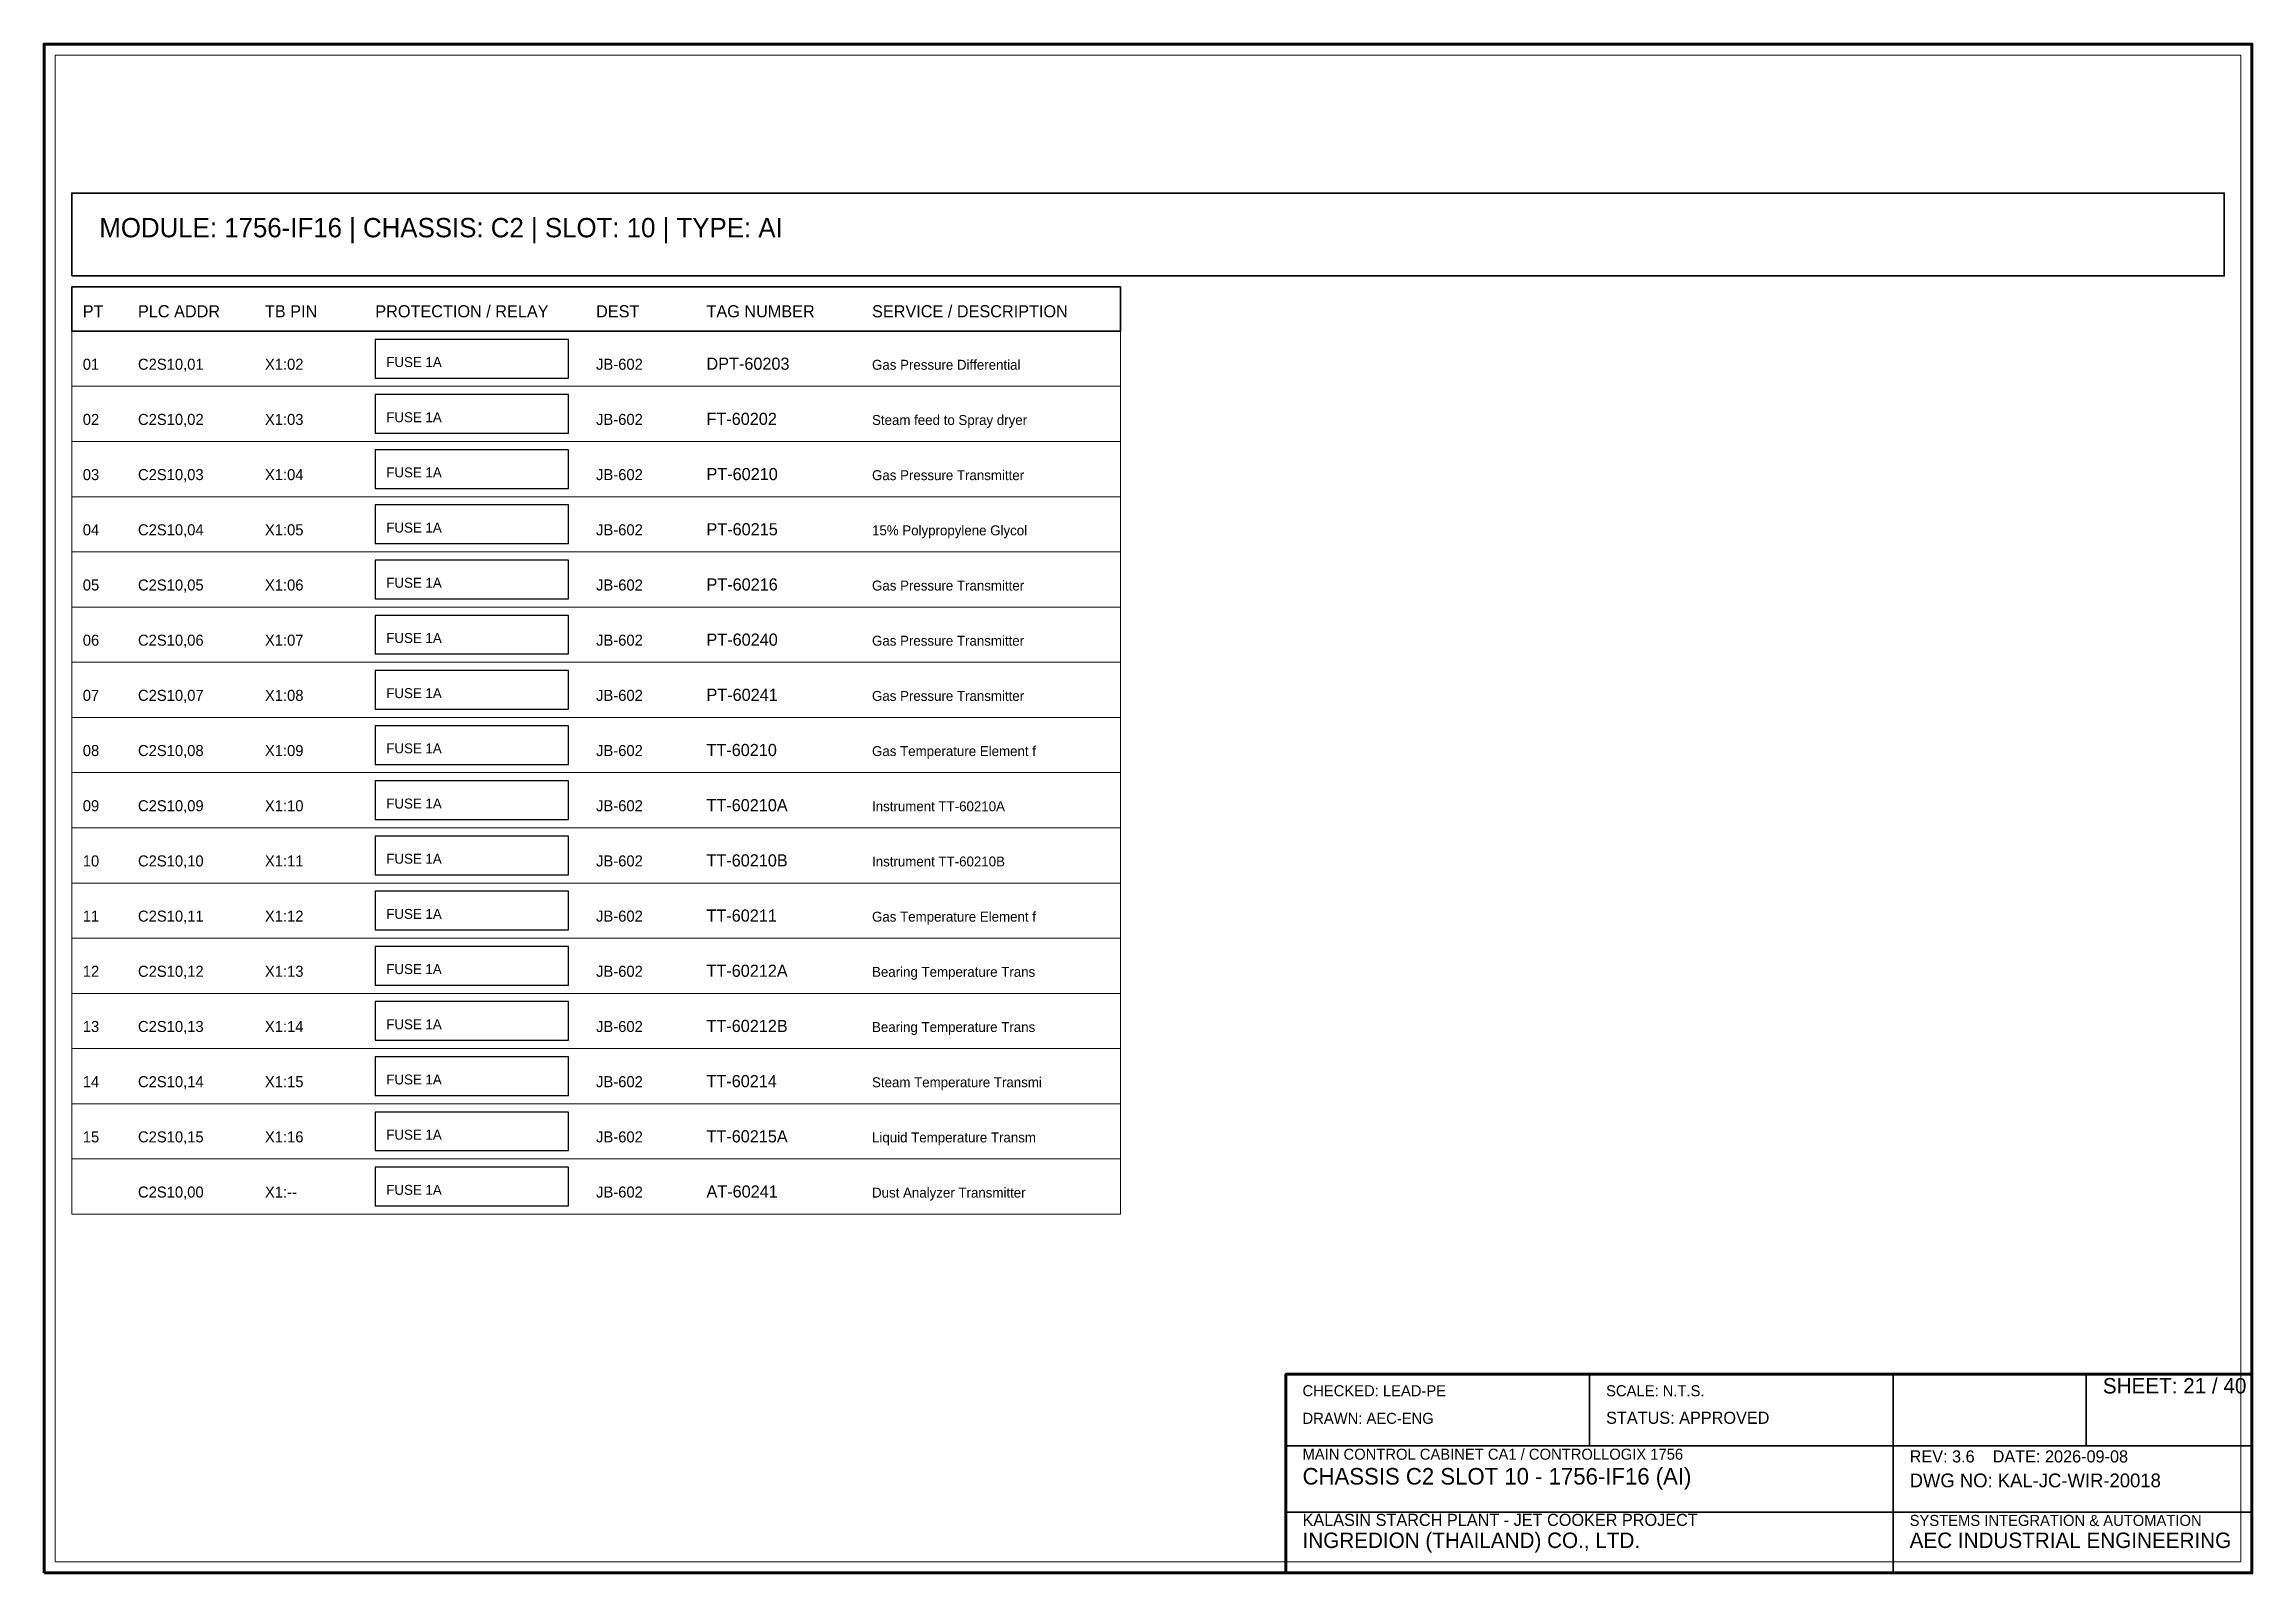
# Model space of a CAD drawing. Header units: millimetres. Extents: x 0 to 2200, y -2240 to 277.
# Drawn here: x 0 to 400, y -1280 to -1003 of the extents above; entities that cross this region are included whole.
import ezdxf

# ---------------------------------------------------------------- set-up
doc = ezdxf.new("R2010")
doc.units = ezdxf.units.MM
for name, color, linetype, lineweight in [('0_BORDER', 7, 'Continuous', 70), ('0_TITLE_BLOCK', 4, 'Continuous', 35), ('IE-CABLE', 6, 'Continuous', 25), ('IE-EQUIP', 2, 'Continuous', 35), ('IE-WIRE', 1, 'Continuous', 25), ('NOTATIONS', 8, 'Continuous', 18), ('TER', 3, 'Continuous', 35), ('TEXTS', 7, 'Continuous', 25)]:
    doc.layers.add(name, color=color, linetype=linetype, lineweight=lineweight)

msp = doc.modelspace()

# ---------------------------------------------------------------- texts
at = {"layer": '0_TITLE_BLOCK'}
for s, height, p in [('MODULE: 1756-IF16 | CHASSIS: C2 | SLOT: 10 | TYPE: AI', 3.5, (10, -1038)), ('PT', 2.2, (7, -1052.5)), ('PLC ADDR', 2.2, (17, -1052.5)), ('TB PIN', 2.2, (40, -1052.5)), ('PROTECTION / RELAY', 2.2, (60, -1052.5)), ('DEST', 2.2, (100, -1052.5)), ('TAG NUMBER', 2.2, (120, -1052.5)), ('SERVICE / DESCRIPTION', 2.2, (150, -1052.5)), ('SHEET: 21 / 40', 2.8, (373, -1247.5)), ('STATUS: APPROVED', 2.2, (283, -1253)), ('CHASSIS C2 SLOT 10 - 1756-IF16 (AI)', 3, (228, -1264)), ('INGREDION (THAILAND) CO., LTD.', 2.8, (228, -1275.5)), ('AEC INDUSTRIAL ENGINEERING', 2.8, (338, -1275.5))]:
    msp.add_text(s, height=height, dxfattribs=at).set_placement(p)
at = {"layer": 'IE-CABLE'}
for p in [(100, -1062), (100, -1072), (100, -1082), (100, -1092), (100, -1102), (100, -1112), (100, -1122), (100, -1132), (100, -1142), (100, -1152), (100, -1162), (100, -1172), (100, -1182), (100, -1192), (100, -1202), (100, -1212)]:
    msp.add_text('JB-602', height=2, dxfattribs=at).set_placement(p)
at = {"layer": 'IE-WIRE'}
for p in [(62, -1061.5), (62, -1071.5), (62, -1081.5), (62, -1091.5), (62, -1101.5), (62, -1111.5), (62, -1121.5), (62, -1131.5), (62, -1141.5), (62, -1151.5), (62, -1161.5), (62, -1171.5), (62, -1181.5), (62, -1191.5), (62, -1201.5), (62, -1211.5)]:
    msp.add_text('FUSE 1A', height=1.8, dxfattribs=at).set_placement(p)
at = {"layer": 'TER'}
for s, p in [('X1:02', (40, -1062)), ('X1:03', (40, -1072)), ('X1:04', (40, -1082)), ('X1:05', (40, -1092)), ('X1:06', (40, -1102)), ('X1:07', (40, -1112)), ('X1:08', (40, -1122)), ('X1:09', (40, -1132)), ('X1:10', (40, -1142)), ('X1:11', (40, -1152)), ('X1:12', (40, -1162)), ('X1:13', (40, -1172)), ('X1:14', (40, -1182)), ('X1:15', (40, -1192)), ('X1:16', (40, -1202)), ('X1:--', (40, -1212))]:
    msp.add_text(s, height=2, dxfattribs=at).set_placement(p)
at = {"layer": 'TEXTS'}
for s, height, p in [('01', 2, (7, -1062)), ('C2S10,01', 2, (17, -1062)), ('DPT-60203', 2.2, (120, -1062)), ('Gas Pressure Differential', 1.8, (150, -1062)), ('02', 2, (7, -1072)), ('C2S10,02', 2, (17, -1072)), ('FT-60202', 2.2, (120, -1072)), ('Steam feed to Spray dryer', 1.8, (150, -1072)), ('03', 2, (7, -1082)), ('C2S10,03', 2, (17, -1082)), ('PT-60210', 2.2, (120, -1082)), ('Gas Pressure Transmitter ', 1.8, (150, -1082)), ('04', 2, (7, -1092)), ('C2S10,04', 2, (17, -1092)), ('PT-60215', 2.2, (120, -1092)), ('15% Polypropylene Glycol ', 1.8, (150, -1092)), ('05', 2, (7, -1102)), ('C2S10,05', 2, (17, -1102)), ('PT-60216', 2.2, (120, -1102)), ('Gas Pressure Transmitter ', 1.8, (150, -1102)), ('06', 2, (7, -1112)), ('C2S10,06', 2, (17, -1112)), ('PT-60240', 2.2, (120, -1112)), ('Gas Pressure Transmitter ', 1.8, (150, -1112)), ('07', 2, (7, -1122)), ('C2S10,07', 2, (17, -1122)), ('PT-60241', 2.2, (120, -1122)), ('Gas Pressure Transmitter ', 1.8, (150, -1122)), ('08', 2, (7, -1132)), ('C2S10,08', 2, (17, -1132)), ('TT-60210', 2.2, (120, -1132)), ('Gas Temperature Element f', 1.8, (150, -1132)), ('09', 2, (7, -1142)), ('C2S10,09', 2, (17, -1142)), ('TT-60210A', 2.2, (120, -1142)), ('Instrument TT-60210A', 1.8, (150, -1142)), ('10', 2, (7, -1152)), ('C2S10,10', 2, (17, -1152)), ('TT-60210B', 2.2, (120, -1152)), ('Instrument TT-60210B', 1.8, (150, -1152)), ('11', 2, (7, -1162)), ('C2S10,11', 2, (17, -1162)), ('TT-60211', 2.2, (120, -1162)), ('Gas Temperature Element f', 1.8, (150, -1162)), ('12', 2, (7, -1172)), ('C2S10,12', 2, (17, -1172)), ('TT-60212A', 2.2, (120, -1172)), ('Bearing Temperature Trans', 1.8, (150, -1172)), ('13', 2, (7, -1182)), ('C2S10,13', 2, (17, -1182)), ('TT-60212B', 2.2, (120, -1182)), ('Bearing Temperature Trans', 1.8, (150, -1182)), ('14', 2, (7, -1192)), ('C2S10,14', 2, (17, -1192)), ('TT-60214', 2.2, (120, -1192)), ('Steam Temperature Transmi', 1.8, (150, -1192)), ('15', 2, (7, -1202)), ('C2S10,15', 2, (17, -1202)), ('TT-60215A', 2.2, (120, -1202)), ('Liquid Temperature Transm', 1.8, (150, -1202)), ('C2S10,00', 2, (17, -1212)), ('AT-60241', 2.2, (120, -1212)), ('Dust Analyzer Transmitter', 1.8, (150, -1212)), ('CHECKED: LEAD-PE', 2, (228, -1248)), ('SCALE: N.T.S.', 2, (283, -1248)), ('DRAWN: AEC-ENG', 2, (228, -1253)), ('MAIN CONTROL CABINET CA1 / CONTROLLOGIX 1756', 2, (228, -1259.5)), ('REV: 3.6    DATE: 2026-09-08', 2.2, (338, -1260)), ('DWG NO: KAL-JC-WIR-20018', 2.5, (338, -1264.5)), ('KALASIN STARCH PLANT - JET COOKER PROJECT', 2.2, (228, -1271.5)), ('SYSTEMS INTEGRATION & AUTOMATION', 2, (338, -1271.5))]:
    msp.add_text(s, height=height, dxfattribs=at).set_placement(p)

# ---------------------------------------------------------------- linework, layer by layer
at = {"layer": '0_BORDER'}
for points in [[(0, -1280), (400, -1280), (400, -1003), (0, -1003)], [(225, -1280), (400, -1280), (400, -1244), (225, -1244)]]:
    msp.add_lwpolyline(points, close=True, dxfattribs=at)
at = {"layer": '0_TITLE_BLOCK'}
for p, q in [((280, -1257), (280, -1244)), ((335, -1257), (335, -1244)), ((370, -1257), (370, -1244)), ((225, -1257), (400, -1257)), ((335, -1280), (335, -1257)), ((225, -1269), (400, -1269))]:
    msp.add_line(p, q, dxfattribs=at)
msp.add_lwpolyline([(5, -1055), (195, -1055), (195, -1047), (5, -1047)], close=True, dxfattribs=at)
at = {"layer": 'IE-EQUIP'}
msp.add_lwpolyline([(5, -1045), (395, -1045), (395, -1030), (5, -1030)], close=True, dxfattribs=at)
at = {"layer": 'IE-WIRE'}
for points in [[(60, -1063.5), (95, -1063.5), (95, -1056.5), (60, -1056.5)], [(60, -1073.5), (95, -1073.5), (95, -1066.5), (60, -1066.5)], [(60, -1083.5), (95, -1083.5), (95, -1076.5), (60, -1076.5)], [(60, -1093.5), (95, -1093.5), (95, -1086.5), (60, -1086.5)], [(60, -1103.5), (95, -1103.5), (95, -1096.5), (60, -1096.5)], [(60, -1113.5), (95, -1113.5), (95, -1106.5), (60, -1106.5)], [(60, -1123.5), (95, -1123.5), (95, -1116.5), (60, -1116.5)], [(60, -1133.5), (95, -1133.5), (95, -1126.5), (60, -1126.5)], [(60, -1143.5), (95, -1143.5), (95, -1136.5), (60, -1136.5)], [(60, -1153.5), (95, -1153.5), (95, -1146.5), (60, -1146.5)], [(60, -1163.5), (95, -1163.5), (95, -1156.5), (60, -1156.5)], [(60, -1173.5), (95, -1173.5), (95, -1166.5), (60, -1166.5)], [(60, -1183.5), (95, -1183.5), (95, -1176.5), (60, -1176.5)], [(60, -1193.5), (95, -1193.5), (95, -1186.5), (60, -1186.5)], [(60, -1203.5), (95, -1203.5), (95, -1196.5), (60, -1196.5)], [(60, -1213.5), (95, -1213.5), (95, -1206.5), (60, -1206.5)]]:
    msp.add_lwpolyline(points, close=True, dxfattribs=at)
at = {"layer": 'NOTATIONS'}
for points in [[(2, -1278), (398, -1278), (398, -1005), (2, -1005)], [(5, -1065), (195, -1065), (195, -1055), (5, -1055)], [(5, -1075), (195, -1075), (195, -1065), (5, -1065)], [(5, -1085), (195, -1085), (195, -1075), (5, -1075)], [(5, -1095), (195, -1095), (195, -1085), (5, -1085)], [(5, -1105), (195, -1105), (195, -1095), (5, -1095)], [(5, -1115), (195, -1115), (195, -1105), (5, -1105)], [(5, -1125), (195, -1125), (195, -1115), (5, -1115)], [(5, -1135), (195, -1135), (195, -1125), (5, -1125)], [(5, -1145), (195, -1145), (195, -1135), (5, -1135)], [(5, -1155), (195, -1155), (195, -1145), (5, -1145)], [(5, -1165), (195, -1165), (195, -1155), (5, -1155)], [(5, -1175), (195, -1175), (195, -1165), (5, -1165)], [(5, -1185), (195, -1185), (195, -1175), (5, -1175)], [(5, -1195), (195, -1195), (195, -1185), (5, -1185)], [(5, -1205), (195, -1205), (195, -1195), (5, -1195)], [(5, -1215), (195, -1215), (195, -1205), (5, -1205)]]:
    msp.add_lwpolyline(points, close=True, dxfattribs=at)

msp.set_redraw_order([(e.dxf.handle, doc.entitydb.next_handle()) for e in msp.query("TEXT MTEXT ATTDEF DIMENSION ARC_DIMENSION")])  # texts and dimensions are drawn at this point

doc.saveas('drawing.dxf')
